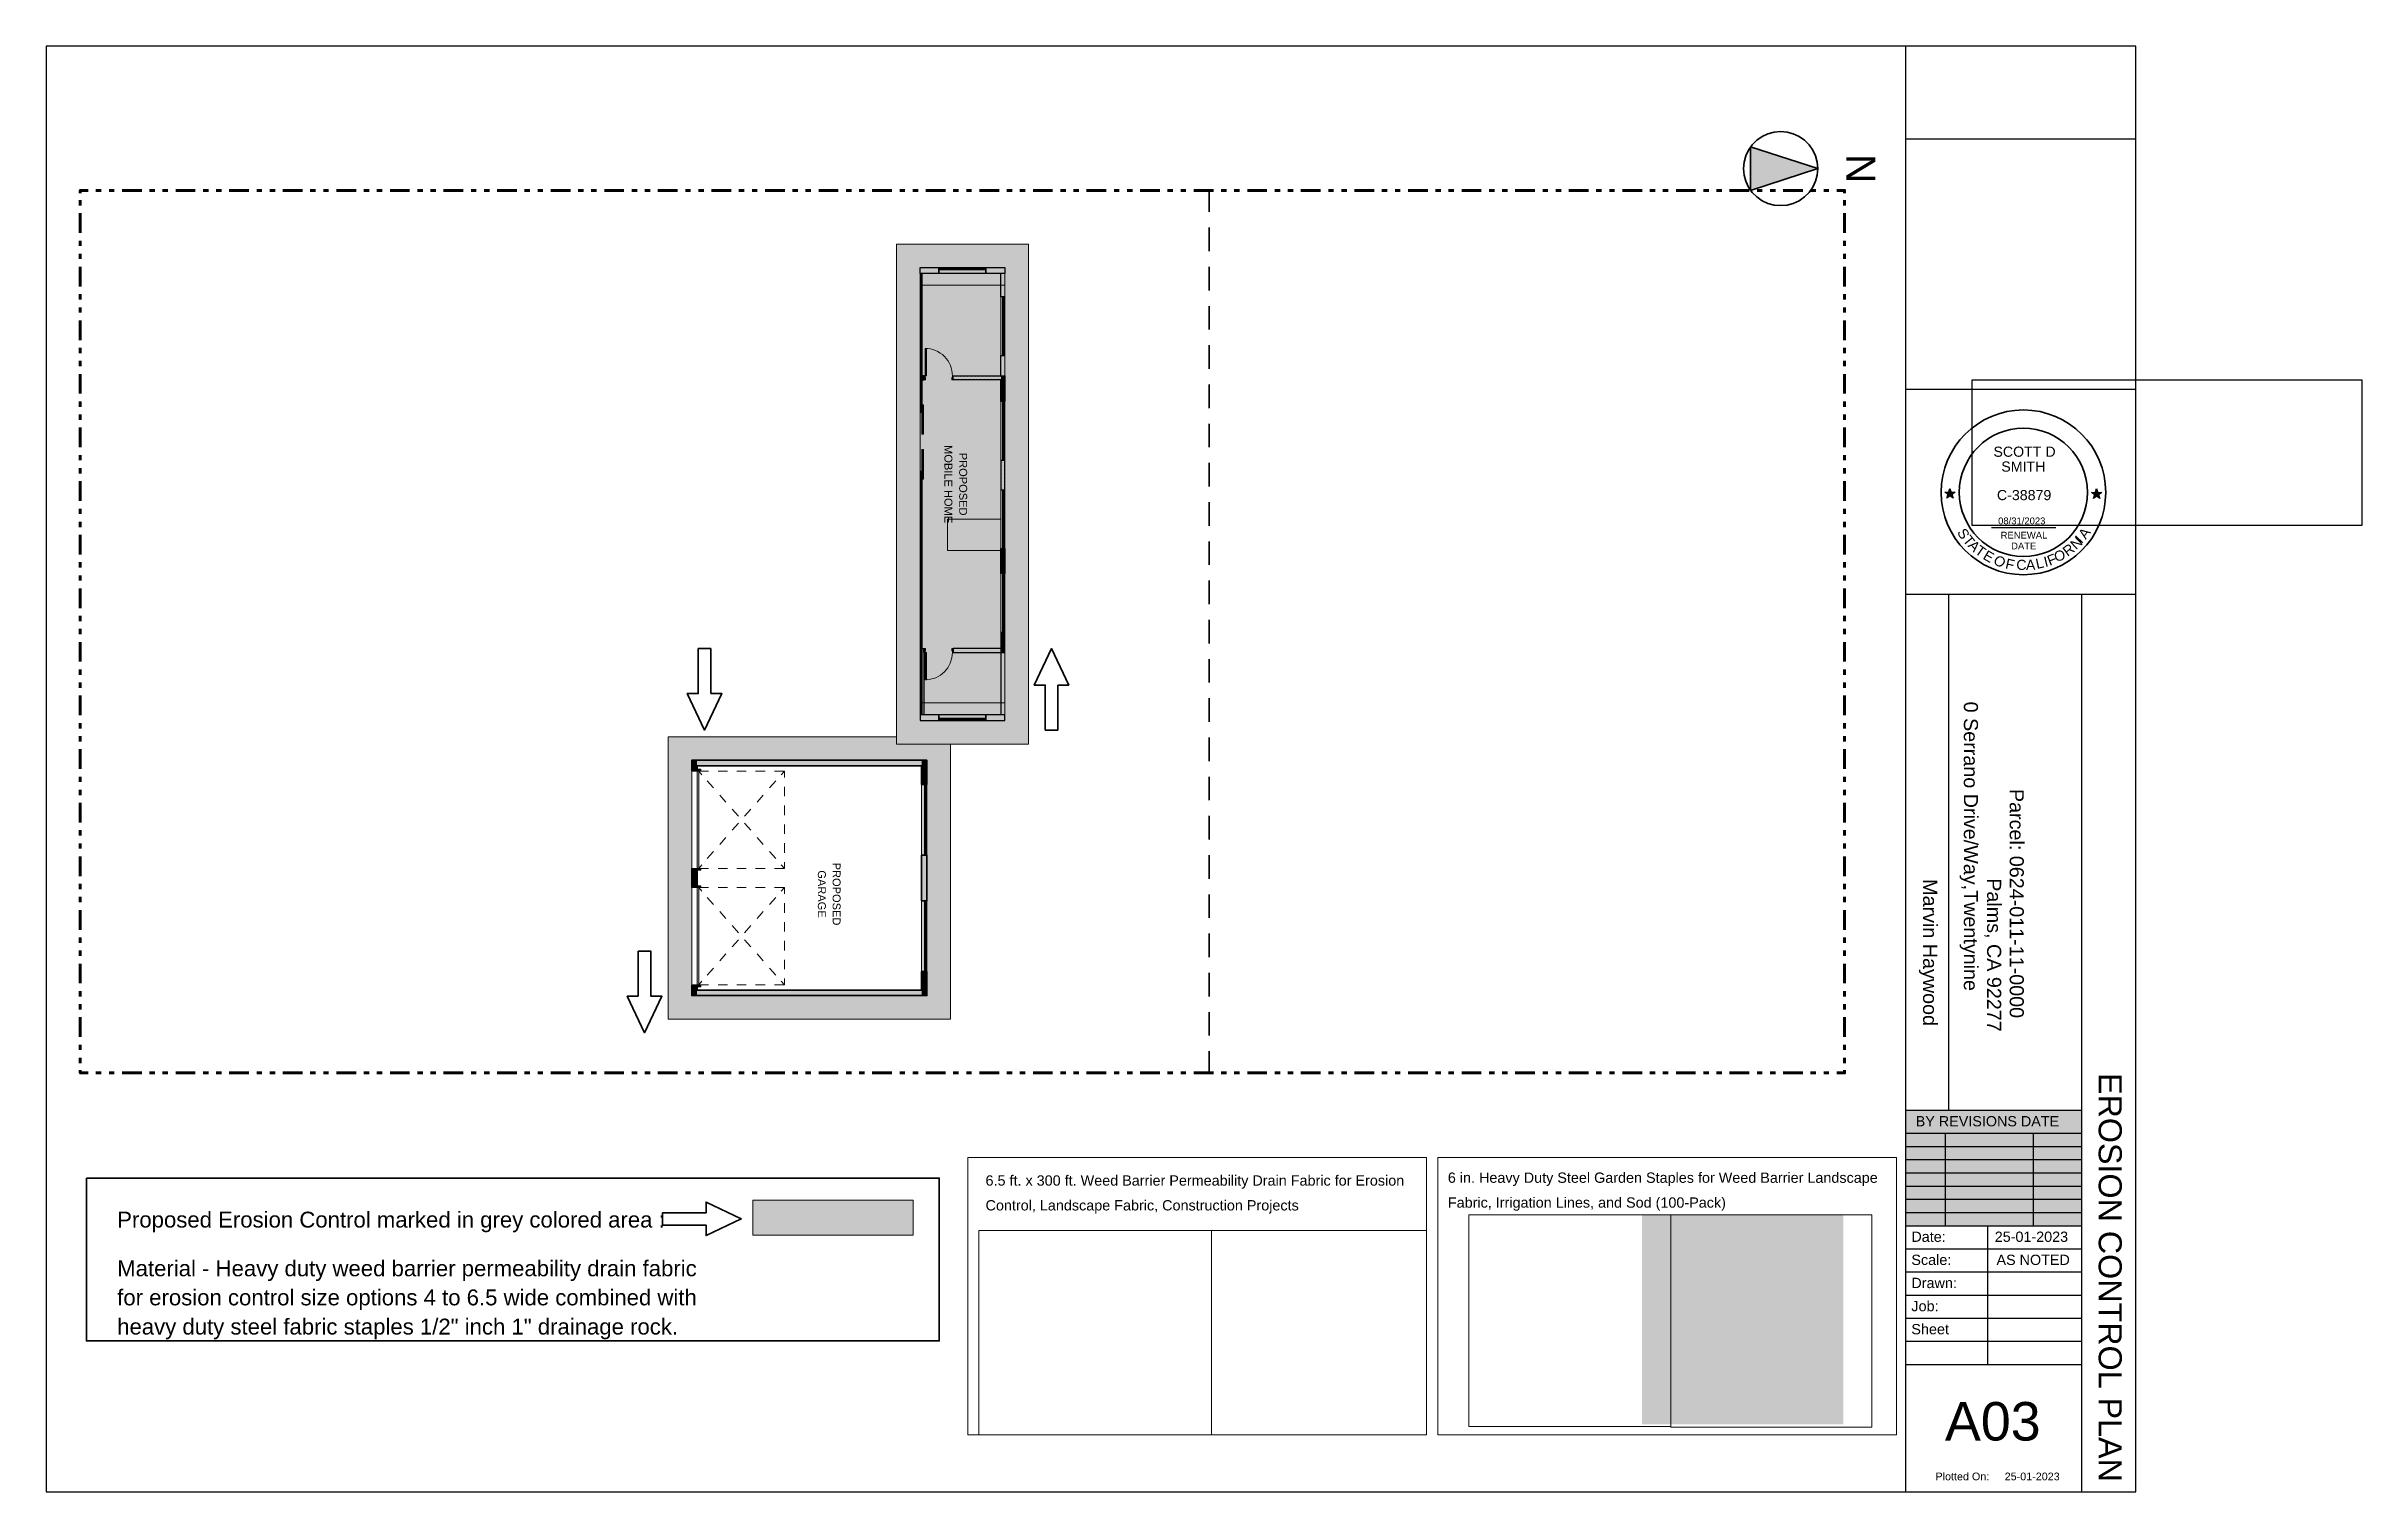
# Model space of a CAD drawing. Header units: millimetres. Extents: x -419 to 20046, y -14642 to 2638.
# Drawn here: x 3690 to 5264, y -768 to 214 of the extents above; entities that cross this region are included whole.
import ezdxf

# ---------------------------------------------------------------- set-up
doc = ezdxf.new("R2010")
doc.units = ezdxf.units.MM
doc.header["$XCLIPFRAME"] = 2
for name, color, linetype, true_color in [('PDF3_A$$$SLAB$$$FLOOR$$$STRUCTURAL.3D', 7, 'Continuous', 0x757575), ('PDF3_A$$$WALL$$$EXTERIOR.3D', 7, 'Continuous', 0x757575), ('PDF3_A$$$WALL$$$INTERIOR.3D', 7, 'Continuous', 0x757575), ('PDF3_Solid Fills', 7, 'Continuous', 0xffffff)]:
    doc.layers.add(name, color=color, linetype=linetype, true_color=true_color)
for name, color, linetype in [('PDF3_Erosion Control', 7, 'Continuous'), ('PDF3_Geometry', 7, 'Continuous'), ('PDF3_S$$$GRID.3D', 7, 'Continuous'), ('PDF3_Text', 7, 'Continuous')]:
    doc.layers.add(name, color=color, linetype=linetype)
doc.styles.add('PDF Arial', font='arial.ttf')
doc.styles.get("Standard").update_dxf_attribs({"font": 'arial.ttf'})
picture_1 = doc.add_image_def('image16.png', size_in_pixel=(842, 763))
picture_2 = doc.add_image_def('image17.png', size_in_pixel=(836, 850))
picture_3 = doc.add_image_def('image18.png', size_in_pixel=(823, 755))
picture_4 = doc.add_image_def('image19.png', size_in_pixel=(843, 806))
picture_5 = doc.add_image_def('image15.png', size_in_pixel=(858, 321))

msp = doc.modelspace()

# ---------------------------------------------------------------- texts
at = {"layer": 'PDF3_Text', "attachment_point": 7, "rotation": 270, "style": 'PDF Arial'}
for s, insert, char_height in [('N', (4913.933, 141.115), 19.789), ('MOBILE HOME', (4300.431, -56.816), 5.38971), ('PROPOSED', (4310.471, -62.062), 5.3897), ('0 Serrano Drive/Way,Twentynine', (4990.953, -231.251), 9.59881), ('Parcel: 0624-011-11-0000', (5024.882, -290.618), 9.59881), ('GARAGE', (4214.344, -345.949), 5.3897), ('PROPOSED', (4224.383, -340.73), 5.3897), ('Marvin Haywood', (4963.223, -351.937), 9.59881), ('Palms, CA 92277', (5007.851, -351.336), 9.59881), ('EROSION CONTROL PLAN', (5085.334, -483.751), 15.70715)]:
    msp.add_mtext(s, dxfattribs=dict(at, insert=insert, char_height=char_height))
at = {"layer": 'PDF3_Text', "attachment_point": 7, "style": 'PDF Arial'}
for s, insert, char_height in [('BY REVISIONS DATE', (4961.124, -520.112), 6.98094), ('6 in. Heavy Duty Steel Garden Staples for Weed Barrier Landscape', (4642.897, -560.522), 7), ('6.5 ft. x 300 ft. Weed Barrier Permeability Drain Fabric for Erosion', (4328.459, -562.435), 7), ('Proposed Erosion Control marked in grey colored area :', (3737.857, -592.073), 10.77944), ('Control, Landscape Fabric, Construction Projects', (4328.459, -579.304), 7), ('Fabric, Irrigation Lines, and Sod (100-Pack)', (4642.897, -577.423), 7), ('Date:', (4958.138, -598.649), 7.0075), ('25-01-2023', (5014.866, -598.647), 6.9809), ('Material - Heavy duty weed barrier permeability drain fabric', (3737.857, -625.2), 10.77944), ('Scale:', (4958.138, -614.369), 7.0075), ('AS NOTED', (5016.075, -614.357), 6.9809), ('Drawn:', (4958.138, -630.078), 7.0075), ('for erosion control size options 4 to 6.5 wide combined with', (3737.857, -644.962), 10.77944), ('Job:', (4958.138, -645.801), 7.0075), ('heavy duty steel fabric staples 1/2" inch 1" drainage rock.', (3737.857, -664.806), 10.77944), ('Sheet', (4958.138, -661.507), 7.0075), ('A03', (4981.009, -733.995), 26.1786)]:
    msp.add_mtext(s, dxfattribs=dict(at, insert=insert, char_height=char_height))
at = {"layer": 'PDF3_Text', "color": 5, "attachment_point": 7, "style": 'PDF Arial'}
for s, insert, char_height in [('Plotted On:', (4974.546, -760.722), 5.23572), ('25-01-2023', (5021.622, -760.725), 5.2357)]:
    msp.add_mtext(s, dxfattribs=dict(at, insert=insert, char_height=char_height))

# ---------------------------------------------------------------- blocks, each defined once
blk = doc.blocks.new('star')
h = blk.add_hatch(color=256)
h.dxf.hatch_style = 1
h.paths.add_polyline_path([(116.5, 62.57), (116.86, 62.57), (116.68, 63.12)])
h.paths.add_polyline_path([(116.68, 62.02), (116.97, 62.23), (116.86, 62.57), (116.5, 62.57), (116.39, 62.23)])
h.paths.add_polyline_path([(116.5, 62.57), (115.92, 62.57), (116.39, 62.23)])
h.paths.add_polyline_path([(116.39, 62.23), (116.21, 61.67), (116.68, 62.02)])
h.paths.add_polyline_path([(116.68, 62.02), (117.15, 61.67), (116.97, 62.23)])
h.paths.add_polyline_path([(116.97, 62.23), (117.44, 62.57), (116.86, 62.57)])
for p, q in [((115.92, 62.57), (117.44, 62.57)), ((117.15, 61.67), (115.92, 62.57)), ((116.21, 61.67), (116.68, 63.12)), ((117.44, 62.57), (116.21, 61.67)), ((116.68, 63.12), (117.15, 61.67))]:
    blk.add_line(p, q)
blk = doc.blocks.new('a')
at = {"color": 1, "char_height": 15, "attachment_point": 1}
for s, insert, rotation in [('{\\C256;S}', (169, 149), 301.8504), ('{\\C256;T}', (176.1, 138.5), 308.5602), ('{\\C256;A}', (335, 138.5), 54.6588), ('{\\C256;A}', (182.8, 131.2), 313.9392), ('{\\C256;T}', (190.6, 123.2), 324.7462), ('{\\C256;E}', (201.4, 115.5), 330.0103), ('{\\C256;O}', (218.6, 109.1), 319.6464), ('{\\C256;I}', (283.7, 104.3), 13.6115), ('{\\C256;F}', (288.3, 105.4), 21.5682), ('{\\C256;O}', (299, 112.2), 12.6875), ('{\\C256;R}', (311.3, 116.8), 36.4598), ('{\\C256;N}', (322.6, 125.5), 43.0781), ('{\\C256;I}', (344.8, 127.8), 227.4846), ('{\\C256;A}', (258.4, 100.3), 1.6689), ('{\\C256;L}', (271.7, 101.5), 12.6875)]:
    blk.add_mtext_dynamic_manual_height_columns(s, width=30.733, gutter_width=125, heights=[0], dxfattribs=dict(at, insert=insert, rotation=rotation))
at = {"color": 1, "insert": (244.5, 100.5), "char_height": 15, "attachment_point": 1}
blk.add_mtext_dynamic_manual_height_columns('{\\C256;C}', width=30.733, gutter_width=125, heights=[0], dxfattribs=at)
blk = doc.blocks.new('1')
at = {"color": 1, "xscale": 0.1018808021228187, "yscale": 0.1018808021228187, "zscale": 0.1018808021228187}
blk.add_blockref('a', (510.97, 81.39), dxfattribs=at)
at = {"color": 1, "insert": (534.46, 91.84), "char_height": 1.528, "attachment_point": 1, "rotation": 347.3366}
blk.add_mtext_dynamic_manual_height_columns('{\\C256;F}', width=1.5282, gutter_width=12.74, heights=[0], dxfattribs=at)
blk = doc.blocks.new('1111')
at = {"lineweight": 30}
blk.add_line((1001.3, -134.7), (1045, -134.7), dxfattribs=at)
at = {"lineweight": 35}
for radius in [56, 43.6]:
    blk.add_circle((1022.9, -110.9), radius, dxfattribs=at)
at = {"xscale": 4.597039828451667, "yscale": 4.597039828451667, "zscale": 4.597039828451667, "rotation": 287.9700872862333}
for p in [(534.9, 309.9), (634.7, 309.8)]:
    blk.add_blockref('star', p, dxfattribs=at)
at = {"color": 1, "xscale": 4.51217474996896, "yscale": 4.51217474996896, "zscale": 4.51217474996896}
blk.add_blockref('1', (-1399.9, -570.2), dxfattribs=at)
at = {"attachment_point": 1}
for s, width, heights, insert, char_height, line_spacing_factor in [('SCOTT D\\P  SMITH', 46.347, [0], (1002.5, -79.8), 6.9, 0.88), ('RENEWAL\\P    DATE', 31.395, [17], (1007.4, -137.7), 4.6, 0.96)]:
    blk.add_mtext_dynamic_manual_height_columns(s, width=width, gutter_width=4.6, heights=heights, dxfattribs=dict(at, insert=insert, char_height=char_height, line_spacing_factor=line_spacing_factor))
for s, width, insert, char_height in [('C-38879', 41.59, (1004.9, -109.3), 6.9), ('08/31/2023', 38.133, (1005.7, -128), 4.6)]:
    blk.add_mtext_dynamic_manual_height_columns(s, width=width, gutter_width=4.6, heights=[0], dxfattribs=dict(at, insert=insert, char_height=char_height))
at = {"color": 7, "true_color": 0xffffff}
image = blk.add_image(picture_5, insert=(988, -133.5), size_in_units=(265, 99.1), dxfattribs=dict(at, brightness=7, contrast=73))
image.dxf.flags = 15

# ---------------------------------------------------------------- hatches: boundary and pattern name
at = {"layer": 'PDF3_A$$$WALL$$$EXTERIOR.3D', "true_color": 0xffffff, "transparency": 33554559}
for points in [[(4296.764, 63.882), (4296.764, 62.215), (4297.422, 62.215), (4297.422, 63.549), (4298.077, 63.549), (4298.077, 63.882)], [(4298.735, 62.236), (4326.797, 62.236), (4326.797, 63.549), (4327.454, 63.549), (4327.454, 63.882), (4298.077, 63.882), (4298.077, 63.549), (4298.735, 63.549)], [(4328.764, 62.215), (4328.764, 63.882), (4327.454, 63.882), (4327.454, 63.549), (4328.109, 63.549), (4328.109, 62.215)], [(4339.939, 44.049), (4339.939, 43.392), (4341.272, 43.392), (4341.272, 42.736), (4341.605, 42.736), (4341.605, 44.049)], [(4339.959, 6.017), (4341.272, 6.017), (4341.272, 5.361), (4341.605, 5.361), (4341.605, 42.736), (4341.272, 42.736), (4341.272, 42.08), (4339.959, 42.08)], [(4341.605, 4.049), (4341.605, 5.361), (4341.272, 5.361), (4341.272, 4.705), (4339.939, 4.705), (4339.939, 4.049)], [(4339.939, -27.304), (4339.939, -27.959), (4341.272, -27.959), (4341.272, -28.617), (4341.605, -28.617), (4341.605, -27.304)], [(4339.959, -65.333), (4341.272, -65.333), (4341.272, -65.991), (4341.605, -65.991), (4341.605, -28.617), (4341.272, -28.617), (4341.272, -29.272), (4339.959, -29.272)], [(4341.605, -67.304), (4341.605, -65.991), (4341.272, -65.991), (4341.272, -66.646), (4339.939, -66.646), (4339.939, -67.304)], [(4339.939, -87.224), (4339.939, -87.882), (4341.272, -87.882), (4341.272, -88.537), (4341.605, -88.537), (4341.605, -87.224)], [(4339.959, -125.257), (4341.272, -125.257), (4341.272, -125.914), (4341.605, -125.914), (4341.605, -88.537), (4341.272, -88.537), (4341.272, -89.195), (4339.959, -89.195)], [(4341.605, -127.224), (4341.605, -125.914), (4341.272, -125.914), (4341.272, -126.569), (4339.939, -126.569), (4339.939, -127.224)], [(4339.939, -144.172), (4339.939, -144.83), (4341.272, -144.83), (4341.272, -145.485), (4341.605, -145.485), (4341.605, -144.172)], [(4339.959, -182.204), (4341.272, -182.204), (4341.272, -182.859), (4341.605, -182.859), (4341.605, -145.485), (4341.272, -145.485), (4341.272, -146.14), (4339.959, -146.14)], [(4341.605, -184.172), (4341.605, -182.859), (4341.272, -182.859), (4341.272, -183.517), (4339.939, -183.517), (4339.939, -184.172)], [(4296.764, -242.452), (4296.764, -244.118), (4297.422, -244.118), (4297.422, -242.785), (4298.077, -242.785), (4298.077, -242.452)], [(4298.735, -244.098), (4326.797, -244.098), (4326.797, -242.785), (4327.454, -242.785), (4327.454, -242.452), (4298.077, -242.452), (4298.077, -242.785), (4298.735, -242.785)], [(4328.764, -244.118), (4328.764, -242.452), (4327.454, -242.452), (4327.454, -242.785), (4328.109, -242.785), (4328.109, -244.118)], [(4286.968, -287.542), (4286.968, -288.197), (4288.301, -288.197), (4288.301, -288.855), (4288.633, -288.855), (4288.633, -287.542)], [(4286.988, -333.572), (4288.301, -333.572), (4288.301, -334.229), (4288.633, -334.229), (4288.633, -288.855), (4288.301, -288.855), (4288.301, -289.51), (4286.988, -289.51)], [(4288.633, -335.542), (4288.633, -334.229), (4288.301, -334.229), (4288.301, -334.884), (4286.968, -334.884), (4286.968, -335.542)], [(4286.968, -366.776), (4286.968, -367.431), (4288.301, -367.431), (4288.301, -368.086), (4288.633, -368.086), (4288.633, -366.776)], [(4286.988, -412.806), (4288.301, -412.806), (4288.301, -413.463), (4288.633, -413.463), (4288.633, -368.086), (4288.301, -368.086), (4288.301, -368.744), (4286.988, -368.744)], [(4288.633, -414.776), (4288.633, -413.463), (4288.301, -413.463), (4288.301, -414.118), (4286.968, -414.118), (4286.968, -414.776)]]:
    msp.add_hatch(color=7, dxfattribs=at).paths.add_polyline_path(points)
at = {"layer": 'PDF3_A$$$WALL$$$INTERIOR.3D', "true_color": 0xffffff, "transparency": 33554559}
for points in [[(4286.766, -12.45), (4287.598, -12.45), (4287.598, -10.835), (4287.283, -10.835), (4287.283, -9.784), (4286.766, -9.784)], [(4305.636, -12.45), (4306.47, -12.45), (4306.47, -9.784), (4305.951, -9.784), (4305.951, -10.835), (4305.636, -10.835)], [(4286.766, -195.125), (4286.766, -197.791), (4287.283, -197.791), (4287.283, -196.74), (4287.598, -196.74), (4287.598, -195.125)], [(4305.636, -195.125), (4305.636, -196.74), (4305.951, -196.74), (4305.951, -197.791), (4306.47, -197.791), (4306.47, -195.125)]]:
    msp.add_hatch(color=7, dxfattribs=at).paths.add_polyline_path(points)
at = {"layer": 'PDF3_Erosion Control', "true_color": 0xc8c8c8, "transparency": 33554636}
h = msp.add_hatch(color=9, dxfattribs=at)
h.paths.add_polyline_path([(4304.565, -260.118), (4304.565, -447.159), (4112.638, -447.159), (4112.638, -255.159), (4163.702, -255.159), (4267.906, -255.159), (4267.906, -260.118)], flags=0)
h.paths.add_polyline_path([(4288.56, -271.159), (4128.633, -271.159), (4128.633, -431.159), (4288.56, -431.159)], flags=0)

# ---------------------------------------------------------------- linework, layer by layer
at = {"layer": 'PDF3_A$$$SLAB$$$FLOOR$$$STRUCTURAL.3D', "color": 253, "lineweight": 9, "true_color": 0xa5a5a5}
msp.add_lwpolyline([(4338.959, -128.452), (4338.959, -107.117), (4302.663, -107.117), (4302.663, -128.452)], close=True, dxfattribs=at)
at = {"layer": 'PDF3_A$$$SLAB$$$FLOOR$$$STRUCTURAL.3D', "lineweight": 9}
for points in [[(4288.633, -271.159), (4128.633, -271.159), (4128.633, -431.159), (4288.633, -431.159)], [(4128.633, -271.159), (4128.633, -431.159), (4288.633, -431.159), (4288.633, -271.159)]]:
    msp.add_lwpolyline(points, close=True, dxfattribs=at)
at = {"layer": 'PDF3_A$$$WALL$$$EXTERIOR.3D', "color": 7, "lineweight": 25}
for points in [[(4341.605, 59.882), (4283.886, 59.882), (4283.886, 63.882), (4341.605, 63.882)], [(4284.405, -34.644), (4284.405, 59.882), (4285.073, 59.882), (4285.073, -28.45), (4285.073, -34.644)], [(4285.073, 59.882), (4285.073, -28.45)], [(4339.939, -87.224), (4341.605, -87.224), (4341.605, -67.304), (4339.939, -67.304), (4338.939, -67.304), (4338.939, -87.224)], [(4339.939, -127.224), (4341.605, -127.224), (4341.605, -144.172), (4339.939, -144.172), (4338.939, -144.172), (4338.939, -127.224)], [(4284.405, -240.119), (4284.405, -195.117)], [(4285.073, -195.117), (4285.073, -240.119)], [(4341.605, -244.118), (4341.605, -240.119), (4283.886, -240.119), (4283.886, -244.118)]]:
    msp.add_lwpolyline(points, close=True, dxfattribs=at)
at = {"layer": 'PDF3_A$$$WALL$$$EXTERIOR.3D', "color": 7, "lineweight": 35}
for points in [[(4296.764, 63.882), (4296.764, 62.215), (4296.764, 59.882)], [(4328.764, 63.882), (4328.764, 62.215), (4328.764, 59.882)], [(4296.764, -244.118), (4296.764, -242.452), (4296.764, -240.119)], [(4328.764, -244.118), (4328.764, -242.452), (4328.764, -240.119)]]:
    msp.add_lwpolyline(points, dxfattribs=at)
at = {"layer": 'PDF3_A$$$WALL$$$EXTERIOR.3D', "lineweight": 9}
for points in [[(4327.454, 63.549), (4327.454, 63.882), (4328.764, 63.882), (4296.764, 63.882), (4298.077, 63.882), (4298.077, 63.549), (4297.422, 63.549), (4297.422, 62.215), (4296.764, 62.215), (4296.764, 63.882), (4296.764, 62.215), (4296.764, 59.882), (4328.764, 59.882), (4328.764, 62.215), (4328.109, 62.215), (4328.109, 63.549)], [(4298.735, 62.236), (4297.422, 62.236), (4297.422, 63.549), (4298.735, 63.549), (4298.735, 62.236), (4326.797, 62.236), (4328.109, 62.236), (4328.109, 63.549), (4326.797, 63.549), (4326.797, 62.236)], [(4328.764, 62.215), (4328.764, 63.882)], [(4341.272, 42.736), (4341.605, 42.736), (4341.605, 44.049), (4341.605, 4.049), (4341.605, 5.361), (4341.272, 5.361), (4341.272, 4.705), (4339.939, 4.705), (4339.939, 4.049), (4341.605, 4.049), (4339.939, 4.049), (4338.939, 4.049), (4338.939, 44.049), (4339.939, 44.049), (4339.939, 43.392), (4341.272, 43.392)], [(4339.939, 44.049), (4341.605, 44.049)], [(4339.959, 6.017), (4339.959, 4.705), (4341.272, 4.705), (4341.272, 6.017), (4339.959, 6.017), (4339.959, 42.08), (4339.959, 43.392), (4341.272, 43.392), (4341.272, 42.08), (4339.959, 42.08)], [(4285.204, -29.395), (4285.204, -32.018), (4286.255, -32.018), (4286.255, -29.395)], [(4341.272, -28.617), (4341.605, -28.617), (4341.605, -27.304), (4341.605, -67.304), (4341.605, -65.991), (4341.272, -65.991), (4341.272, -66.646), (4339.939, -66.646), (4339.939, -67.304), (4341.605, -67.304), (4339.939, -67.304), (4338.939, -67.304), (4338.939, -27.304), (4339.939, -27.304), (4339.939, -27.959), (4341.272, -27.959)], [(4339.939, -27.304), (4341.605, -27.304)], [(4339.959, -65.333), (4339.959, -66.646), (4341.272, -66.646), (4341.272, -65.333), (4339.959, -65.333), (4339.959, -29.272), (4339.959, -27.959), (4341.272, -27.959), (4341.272, -29.272), (4339.959, -29.272)], [(4285.728, -46.771), (4285.728, -32.018), (4285.204, -32.018), (4285.204, -46.771)], [(4286.255, -49.394), (4286.255, -46.771), (4285.204, -46.771), (4285.204, -49.394)], [(4286.255, -46.771), (4286.255, -32.018), (4285.728, -32.018), (4285.728, -46.771)], [(4286.255, -59.893), (4286.255, -62.519), (4285.204, -62.519), (4285.204, -59.893)], [(4285.728, -62.519), (4285.728, -77.269), (4285.204, -77.269), (4285.204, -62.519)], [(4286.255, -62.519), (4286.255, -77.269), (4285.728, -77.269), (4285.728, -62.519)], [(4285.204, -79.892), (4285.204, -77.269), (4286.255, -77.269), (4286.255, -79.892)], [(4341.272, -88.537), (4341.605, -88.537), (4341.605, -87.224), (4341.605, -127.224), (4341.605, -125.914), (4341.272, -125.914), (4341.272, -126.569), (4339.939, -126.569), (4339.939, -127.224), (4341.605, -127.224), (4339.939, -127.224), (4338.939, -127.224), (4338.939, -87.224), (4339.939, -87.224), (4339.939, -87.882), (4341.272, -87.882)], [(4339.939, -87.224), (4341.605, -87.224)], [(4339.959, -125.257), (4339.959, -126.569), (4341.272, -126.569), (4341.272, -125.257), (4339.959, -125.257), (4339.959, -89.195), (4339.959, -87.882), (4341.272, -87.882), (4341.272, -89.195), (4339.959, -89.195)], [(4341.272, -145.485), (4341.605, -145.485), (4341.605, -144.172), (4341.605, -184.172), (4341.605, -182.859), (4341.272, -182.859), (4341.272, -183.517), (4339.939, -183.517), (4339.939, -184.172), (4341.605, -184.172), (4339.939, -184.172), (4338.939, -184.172), (4338.939, -144.172), (4339.939, -144.172), (4339.939, -144.83), (4341.272, -144.83)], [(4339.939, -144.172), (4341.605, -144.172)], [(4339.959, -182.204), (4339.959, -183.517), (4341.272, -183.517), (4341.272, -182.204), (4339.959, -182.204), (4339.959, -146.14), (4339.959, -144.83), (4341.272, -144.83), (4341.272, -146.14), (4339.959, -146.14)], [(4328.764, -240.119), (4296.764, -240.119), (4296.764, -242.452), (4296.764, -244.118), (4296.764, -242.452), (4298.077, -242.452), (4298.077, -242.785), (4297.422, -242.785), (4297.422, -244.118), (4296.764, -244.118), (4328.764, -244.118), (4328.109, -244.118), (4328.109, -242.785), (4327.454, -242.785), (4327.454, -242.452), (4328.764, -242.452), (4328.764, -244.118), (4328.764, -242.452)], [(4298.735, -244.098), (4297.422, -244.098), (4297.422, -242.785), (4298.735, -242.785), (4298.735, -244.098), (4326.797, -244.098), (4328.109, -244.098), (4328.109, -242.785), (4326.797, -242.785), (4326.797, -244.098)], [(4288.301, -288.855), (4288.633, -288.855), (4288.633, -287.542), (4288.633, -335.542), (4288.633, -334.229), (4288.301, -334.229), (4288.301, -334.884), (4286.968, -334.884), (4286.968, -335.542), (4288.633, -335.542), (4286.968, -335.542), (4284.967, -335.542), (4284.967, -287.542), (4286.968, -287.542), (4286.968, -288.197), (4288.301, -288.197)], [(4286.968, -287.542), (4288.633, -287.542)], [(4286.988, -333.572), (4286.988, -334.884), (4288.301, -334.884), (4288.301, -333.572), (4286.988, -333.572), (4286.988, -289.51), (4286.988, -288.197), (4288.301, -288.197), (4288.301, -289.51), (4286.988, -289.51)], [(4288.301, -368.086), (4288.633, -368.086), (4288.633, -366.776), (4288.633, -414.776), (4288.633, -413.463), (4288.301, -413.463), (4288.301, -414.118), (4286.968, -414.118), (4286.968, -414.776), (4288.633, -414.776), (4286.968, -414.776), (4284.967, -414.776), (4284.967, -366.776), (4286.968, -366.776), (4286.968, -367.431), (4288.301, -367.431)], [(4286.968, -366.776), (4288.633, -366.776)], [(4286.988, -412.806), (4286.988, -414.118), (4288.301, -414.118), (4288.301, -412.806), (4286.988, -412.806), (4286.988, -368.744), (4286.988, -367.431), (4288.301, -367.431), (4288.301, -368.744), (4286.988, -368.744)]]:
    msp.add_lwpolyline(points, close=True, dxfattribs=at)
for points in [[(4298.077, 63.882), (4327.454, 63.882)], [(4298.735, 63.549), (4326.797, 63.549)], [(4328.109, 62.215), (4297.422, 62.215)], [(4326.797, 62.892), (4298.735, 62.892)], [(4338.939, 44.049), (4338.939, 44.049)], [(4339.939, 43.392), (4339.939, 4.705)], [(4340.615, 42.08), (4340.615, 6.017)], [(4341.272, 6.017), (4341.272, 42.08)], [(4341.605, 5.361), (4341.605, 42.736)], [(4338.939, 4.049), (4338.939, 4.049)], [(4340.01, -14.101), (4340.01, -14.101)], [(4341.257, -12.853), (4341.257, -12.853)], [(4341.257, -15.348), (4341.257, -15.348)], [(4339.939, -27.959), (4339.939, -66.646)], [(4340.01, -16.595), (4340.01, -16.595)], [(4340.01, -19.09), (4340.01, -19.09)], [(4340.01, -21.584), (4340.01, -21.584)], [(4340.01, -24.079), (4340.01, -24.079)], [(4340.01, -26.573), (4340.01, -26.573)], [(4340.615, -29.272), (4340.615, -65.333)], [(4341.257, -17.842), (4341.257, -17.842)], [(4341.257, -20.337), (4341.257, -20.337)], [(4341.257, -22.831), (4341.257, -22.831)], [(4341.257, -25.326), (4341.257, -25.326)], [(4341.272, -65.333), (4341.272, -29.272)], [(4341.605, -65.991), (4341.605, -28.617)], [(4284.405, -34.644), (4285.073, -34.644)], [(4285.728, -46.771), (4285.728, -32.018)], [(4285.728, -62.519), (4285.728, -77.269)], [(4284.405, -74.644), (4285.073, -74.644)], [(4340.01, -68.977), (4340.01, -68.977)], [(4340.01, -71.471), (4340.01, -71.471)], [(4340.01, -73.966), (4340.01, -73.966)], [(4340.01, -76.46), (4340.01, -76.46)], [(4341.257, -67.73), (4341.257, -67.73)], [(4341.257, -70.224), (4341.257, -70.224)], [(4341.257, -72.719), (4341.257, -72.719)], [(4341.257, -75.213), (4341.257, -75.213)], [(4341.257, -77.708), (4341.257, -77.708)], [(4339.939, -87.882), (4339.939, -126.569)], [(4340.01, -78.955), (4340.01, -78.955)], [(4340.01, -81.449), (4340.01, -81.449)], [(4340.01, -83.944), (4340.01, -83.944)], [(4340.01, -86.438), (4340.01, -86.438)], [(4340.615, -89.195), (4340.615, -125.257)], [(4341.257, -80.202), (4341.257, -80.202)], [(4341.257, -82.697), (4341.257, -82.697)], [(4341.257, -85.191), (4341.257, -85.191)], [(4341.272, -125.257), (4341.272, -89.195)], [(4341.605, -125.914), (4341.605, -88.537)], [(4340.01, -128.842), (4340.01, -128.842)], [(4340.01, -131.337), (4340.01, -131.337)], [(4340.01, -133.831), (4340.01, -133.831)], [(4340.01, -136.326), (4340.01, -136.326)], [(4340.01, -138.82), (4340.01, -138.82)], [(4340.01, -141.315), (4340.01, -141.315)], [(4341.257, -127.595), (4341.257, -127.595)], [(4341.257, -130.089), (4341.257, -130.089)], [(4341.257, -132.584), (4341.257, -132.584)], [(4341.257, -135.078), (4341.257, -135.078)], [(4341.257, -137.573), (4341.257, -137.573)], [(4341.257, -140.067), (4341.257, -140.067)], [(4339.939, -144.83), (4339.939, -183.517)], [(4340.01, -143.809), (4340.01, -143.809)], [(4340.615, -146.14), (4340.615, -182.204)], [(4341.257, -142.562), (4341.257, -142.562)], [(4341.272, -182.204), (4341.272, -146.14)], [(4341.605, -182.859), (4341.605, -145.485)], [(4340.01, -186.213), (4340.01, -186.213)], [(4340.01, -188.707), (4340.01, -188.707)], [(4341.257, -184.966), (4341.257, -184.966)], [(4341.257, -187.46), (4341.257, -187.46)], [(4284.405, -195.117), (4283.906, -195.117)], [(4286.572, -195.117), (4285.073, -195.117)], [(4340.01, -191.202), (4340.01, -191.202)], [(4340.01, -193.696), (4340.01, -193.696)], [(4341.257, -189.955), (4341.257, -189.955)], [(4341.257, -192.449), (4341.257, -192.449)], [(4341.257, -194.944), (4341.257, -194.944)], [(4283.906, -240.119), (4286.572, -240.119)], [(4284.405, -240.119), (4285.073, -240.119)], [(4328.109, -244.118), (4297.422, -244.118)], [(4298.077, -242.452), (4327.454, -242.452)], [(4298.735, -242.785), (4326.797, -242.785)], [(4326.797, -243.44), (4298.735, -243.44)], [(4286.968, -288.197), (4286.968, -334.884)], [(4287.646, -289.51), (4287.646, -333.572)], [(4288.301, -333.572), (4288.301, -289.51)], [(4288.633, -334.229), (4288.633, -288.855)], [(4286.968, -367.431), (4286.968, -414.118)], [(4287.646, -368.744), (4287.646, -412.806)], [(4288.301, -412.806), (4288.301, -368.744)], [(4288.633, -413.463), (4288.633, -368.086)]]:
    msp.add_lwpolyline(points, dxfattribs=at)
at = {"layer": 'PDF3_A$$$WALL$$$EXTERIOR.3D', "color": 251, "lineweight": 18, "true_color": 0x494949}
for points in [[(4341.605, 59.882), (4341.605, 51.882), (4283.886, 51.882), (4283.886, 59.882)], [(4341.605, 51.882), (4341.605, -232.119), (4283.886, -232.119), (4283.886, 51.882)], [(4283.886, -232.119), (4283.886, -240.119)], [(4341.605, -232.119), (4341.605, -240.119)]]:
    msp.add_lwpolyline(points, dxfattribs=at)
at = {"layer": 'PDF3_A$$$WALL$$$EXTERIOR.3D', "color": 7, "lineweight": 25}
for points in [[(4341.605, 44.049), (4339.939, 44.049), (4338.939, 44.049), (4338.939, 59.882)], [(4338.939, -9.784), (4338.939, 4.049), (4339.939, 4.049), (4341.605, 4.049)], [(4341.605, -9.784), (4341.605, -12.45), (4341.605, -27.304), (4339.939, -27.304), (4338.939, -27.304), (4338.939, -12.45)], [(4284.405, -195.117), (4284.405, -74.644), (4285.073, -74.644), (4285.073, -195.117)], [(4341.605, -197.791), (4341.605, -195.125), (4341.605, -184.172), (4339.939, -184.172), (4338.939, -184.172), (4338.939, -195.117), (4338.939, -240.119)], [(4283.906, -195.117), (4283.906, -240.119)], [(4286.572, -195.117), (4286.572, -240.119)]]:
    msp.add_lwpolyline(points, dxfattribs=at)
at = {"layer": 'PDF3_A$$$WALL$$$EXTERIOR.3D', "color": 251, "lineweight": 18, "true_color": 0x494949}
msp.add_lwpolyline([(4338.939, 44.049), (4338.939, 4.049)], close=True, dxfattribs=at)
at = {"layer": 'PDF3_A$$$WALL$$$EXTERIOR.3D', "color": 7, "lineweight": 35}
for points in [[(4128.633, -278.209), (4128.633, -271.159), (4132.299, -271.159), (4284.967, -271.159), (4288.633, -271.159), (4288.633, -287.542), (4286.968, -287.542), (4284.967, -287.542), (4284.967, -274.825), (4132.299, -274.825), (4132.299, -278.209)], [(4132.299, -344.875), (4132.299, -357.441), (4128.633, -357.441), (4128.633, -344.875)], [(4286.968, -335.542), (4288.633, -335.542), (4288.633, -366.776), (4286.968, -366.776), (4284.967, -366.776), (4284.967, -335.542)], [(4132.299, -424.109), (4128.633, -424.109), (4128.633, -431.159), (4132.299, -431.159), (4288.633, -431.159), (4288.633, -427.49), (4288.633, -414.776), (4286.968, -414.776), (4284.967, -414.776), (4284.967, -427.49), (4132.299, -427.49)]]:
    msp.add_lwpolyline(points, close=True, dxfattribs=at)
at = {"layer": 'PDF3_A$$$WALL$$$EXTERIOR.3D', "color": 253, "lineweight": 9, "true_color": 0xa5a5a5}
for points in [[(4128.633, -278.209), (4132.299, -278.209)], [(4135.535, -280.951), (4133.35, -278.471), (4140.093, -278.471)], [(4146.493, -278.471), (4152.893, -278.471)], [(4159.293, -278.471), (4165.693, -278.471)], [(4172.093, -278.471), (4178.493, -278.471)], [(4184.893, -278.471), (4191.633, -278.471), (4191.633, -282.742)], [(4189.448, -280.951), (4191.633, -278.471)], [(4139.221, -285.131), (4143.452, -289.933)], [(4147.682, -294.736), (4151.915, -299.538)], [(4173.071, -299.538), (4177.301, -294.736)], [(4181.532, -289.933), (4185.765, -285.131)], [(4191.633, -289.142), (4191.633, -295.542)], [(4156.146, -304.338), (4160.376, -309.141)], [(4156.146, -318.743), (4160.376, -313.943)], [(4164.607, -309.141), (4168.84, -304.338)], [(4164.607, -313.943), (4168.84, -318.743)], [(4191.633, -301.942), (4191.633, -308.342)], [(4191.633, -314.742), (4191.633, -321.142)], [(4147.682, -328.348), (4151.915, -323.546)], [(4173.071, -323.546), (4177.301, -328.348)], [(4191.633, -327.542), (4191.633, -333.942)], [(4128.633, -344.875), (4132.299, -344.875)], [(4140.093, -344.613), (4133.35, -344.613), (4135.535, -342.131)], [(4139.221, -337.951), (4143.452, -333.148)], [(4152.893, -344.613), (4146.493, -344.613)], [(4165.693, -344.613), (4159.293, -344.613)], [(4178.493, -344.613), (4172.093, -344.613)], [(4181.532, -333.148), (4185.765, -337.951)], [(4191.633, -340.342), (4191.633, -344.613), (4184.893, -344.613)], [(4189.448, -342.131), (4191.633, -344.613)], [(4128.633, -357.441), (4132.299, -357.441)], [(4140.093, -357.705), (4133.35, -357.705), (4135.535, -360.185)], [(4152.893, -357.705), (4146.493, -357.705)], [(4165.693, -357.705), (4159.293, -357.705)], [(4178.493, -357.705), (4172.093, -357.705)], [(4191.633, -361.976), (4191.633, -357.705), (4184.893, -357.705)], [(4189.448, -360.185), (4191.633, -357.705)], [(4139.221, -364.365), (4143.452, -369.167)], [(4147.682, -373.97), (4151.915, -378.77)], [(4173.071, -378.77), (4177.301, -373.97)], [(4181.532, -369.167), (4185.765, -364.365)], [(4191.633, -374.776), (4191.633, -368.376)], [(4156.146, -383.572), (4160.376, -388.375)], [(4156.146, -397.977), (4160.376, -393.175)], [(4164.607, -388.375), (4168.84, -383.572)], [(4164.607, -393.175), (4168.84, -397.977)], [(4191.633, -387.576), (4191.633, -381.176)], [(4147.682, -407.58), (4151.915, -402.78)], [(4173.071, -402.78), (4177.301, -407.58)], [(4191.633, -400.376), (4191.633, -393.976)], [(4191.633, -413.176), (4191.633, -406.776)], [(4128.633, -424.109), (4132.299, -424.109)], [(4135.535, -421.365), (4133.35, -423.847), (4140.093, -423.847)], [(4139.221, -417.185), (4143.452, -412.382)], [(4146.493, -423.847), (4152.893, -423.847)], [(4159.293, -423.847), (4165.693, -423.847)], [(4172.093, -423.847), (4178.493, -423.847)], [(4181.532, -412.382), (4185.765, -417.185)], [(4184.893, -423.847), (4191.633, -423.847), (4191.633, -419.576)], [(4189.448, -421.365), (4191.633, -423.847)]]:
    msp.add_lwpolyline(points, dxfattribs=at)
for points in [[(4134.925, -278.471), (4134.925, -277.158), (4132.299, -277.158), (4132.299, -278.471)], [(4132.299, -344.613), (4133.35, -344.613), (4133.35, -278.471), (4132.299, -278.471)], [(4132.299, -344.613), (4132.299, -345.926), (4134.925, -345.926), (4134.925, -344.613)], [(4132.299, -357.705), (4132.299, -356.392), (4134.925, -356.392), (4134.925, -357.705)], [(4132.299, -357.705), (4133.35, -357.705), (4133.35, -423.847), (4132.299, -423.847)], [(4134.925, -423.847), (4134.925, -425.157), (4132.299, -425.157), (4132.299, -423.847)]]:
    msp.add_lwpolyline(points, close=True, dxfattribs=at)
at = {"layer": 'PDF3_A$$$WALL$$$EXTERIOR.3D', "color": 7, "lineweight": 0, "true_color": 0xffffff, "transparency": 33554559}
for points in [[(4341.605, 63.882), (4341.605, 59.882), (4283.886, 63.882), (4283.886, 59.882)], [(4296.764, 63.882), (4328.764, 63.882), (4296.764, 59.882), (4328.764, 59.882)], [(4297.422, 63.549), (4297.422, 62.236), (4298.735, 63.549), (4298.735, 62.236)], [(4298.735, 63.549), (4298.735, 62.236), (4326.797, 63.549), (4326.797, 62.236)], [(4328.109, 62.236), (4328.109, 63.549), (4326.797, 62.236), (4326.797, 63.549)], [(4341.605, 59.882), (4341.605, 51.882), (4283.886, 59.882), (4283.886, 51.882)], [(4341.605, 51.882), (4341.605, -232.119), (4283.886, 51.882), (4283.886, -232.119)], [(4285.073, -28.45), (4284.405, 59.882), (4285.073, 59.882)], [(4285.073, -28.45), (4285.073, -34.644), (4284.405, 59.882), (4284.405, -34.644)], [(4328.109, 62.215), (4328.109, 62.236), (4297.422, 62.215), (4297.422, 62.236)], [(4341.605, 4.049), (4338.939, 4.049), (4341.605, 44.049), (4338.939, 44.049)], [(4339.939, 43.392), (4339.939, 4.705), (4339.959, 43.392), (4339.959, 4.705)], [(4339.959, 43.392), (4339.959, 42.08), (4341.272, 43.392), (4341.272, 42.08)], [(4341.272, 6.017), (4341.272, 42.08), (4339.959, 6.017), (4339.959, 42.08)], [(4341.272, 4.705), (4341.272, 6.017), (4339.959, 4.705), (4339.959, 6.017)], [(4338.939, -12.45), (4341.605, -12.45), (4338.939, -27.304), (4341.605, -27.304)], [(4285.204, -29.395), (4285.204, -32.018), (4286.255, -29.395), (4286.255, -32.018)], [(4341.605, -67.304), (4338.939, -67.304), (4341.605, -27.304), (4338.939, -27.304)], [(4339.939, -27.959), (4339.939, -66.646), (4339.959, -27.959), (4339.959, -66.646)], [(4339.959, -27.959), (4339.959, -29.272), (4341.272, -27.959), (4341.272, -29.272)], [(4341.272, -65.333), (4341.272, -29.272), (4339.959, -65.333), (4339.959, -29.272)], [(4285.728, -46.771), (4285.728, -32.018), (4285.204, -46.771), (4285.204, -32.018)], [(4286.255, -49.394), (4286.255, -46.771), (4285.204, -49.394), (4285.204, -46.771)], [(4286.255, -46.771), (4286.255, -32.018), (4285.728, -46.771), (4285.728, -32.018)], [(4286.255, -59.893), (4285.204, -59.893), (4286.255, -62.519), (4285.204, -62.519)], [(4285.728, -62.519), (4285.204, -62.519), (4285.728, -77.269), (4285.204, -77.269)], [(4286.255, -62.519), (4285.728, -62.519), (4286.255, -77.269), (4285.728, -77.269)], [(4284.405, -74.644), (4285.073, -74.644), (4284.405, -195.117), (4285.073, -195.117)], [(4285.204, -79.892), (4286.255, -79.892), (4285.204, -77.269), (4286.255, -77.269)], [(4341.605, -67.304), (4341.605, -87.224), (4338.939, -67.304), (4338.939, -87.224)], [(4341.272, -66.646), (4341.272, -65.333), (4339.959, -66.646), (4339.959, -65.333)], [(4341.605, -127.224), (4338.939, -127.224), (4341.605, -87.224), (4338.939, -87.224)], [(4339.939, -87.882), (4339.939, -126.569), (4339.959, -87.882), (4339.959, -126.569)], [(4339.959, -87.882), (4339.959, -89.195), (4341.272, -87.882), (4341.272, -89.195)], [(4341.272, -125.257), (4341.272, -89.195), (4339.959, -125.257), (4339.959, -89.195)], [(4341.272, -126.569), (4341.272, -125.257), (4339.959, -126.569), (4339.959, -125.257)], [(4341.605, -127.224), (4341.605, -144.172), (4338.939, -127.224), (4338.939, -144.172)], [(4341.605, -184.172), (4338.939, -184.172), (4341.605, -144.172), (4338.939, -144.172)], [(4339.939, -144.83), (4339.939, -183.517), (4339.959, -144.83), (4339.959, -183.517)], [(4339.959, -144.83), (4339.959, -146.14), (4341.272, -144.83), (4341.272, -146.14)], [(4341.272, -182.204), (4341.272, -146.14), (4339.959, -182.204), (4339.959, -146.14)], [(4341.605, -184.172), (4341.605, -195.125), (4338.939, -184.172), (4338.939, -195.125)], [(4341.272, -183.517), (4341.272, -182.204), (4339.959, -183.517), (4339.959, -182.204)], [(4284.405, -240.119), (4284.405, -195.117), (4285.073, -240.119), (4285.073, -195.117)], [(4341.605, -232.119), (4341.605, -240.119), (4283.886, -232.119), (4283.886, -240.119)], [(4341.605, -240.119), (4341.605, -244.118), (4283.886, -240.119), (4283.886, -244.118)], [(4296.764, -244.118), (4296.764, -240.119), (4328.764, -244.118), (4328.764, -240.119)], [(4297.422, -242.785), (4297.422, -244.098), (4298.735, -242.785), (4298.735, -244.098)], [(4328.109, -244.118), (4328.109, -244.098), (4297.422, -244.118), (4297.422, -244.098)], [(4298.735, -242.785), (4298.735, -244.098), (4326.797, -242.785), (4326.797, -244.098)], [(4328.109, -244.098), (4328.109, -242.785), (4326.797, -244.098), (4326.797, -242.785)], [(4132.299, -271.159), (4132.299, -274.825), (4128.633, -271.159)], [(4132.299, -274.825), (4128.633, -274.825), (4128.633, -271.159)], [(4132.299, -274.825), (4132.299, -278.209), (4128.633, -274.825), (4128.633, -278.209)], [(4132.299, -274.825), (4132.299, -271.159), (4284.967, -274.825), (4284.967, -271.159)], [(4134.925, -278.471), (4134.925, -277.158), (4132.299, -278.471), (4132.299, -277.158)], [(4132.299, -344.613), (4133.35, -344.613), (4132.299, -278.471), (4133.35, -278.471)], [(4284.967, -274.825), (4284.967, -271.159), (4288.633, -271.159)], [(4288.633, -274.825), (4284.967, -274.825), (4288.633, -271.159)], [(4284.967, -274.825), (4288.633, -274.825), (4284.967, -287.542), (4288.633, -287.542)], [(4288.633, -335.542), (4284.967, -335.542), (4288.633, -287.542), (4284.967, -287.542)], [(4286.968, -288.197), (4286.968, -334.884), (4286.988, -288.197), (4286.988, -334.884)], [(4286.988, -288.197), (4286.988, -289.51), (4288.301, -288.197), (4288.301, -289.51)], [(4288.301, -333.572), (4288.301, -289.51), (4286.988, -333.572), (4286.988, -289.51)], [(4132.299, -344.875), (4132.299, -357.441), (4128.633, -344.875), (4128.633, -357.441)], [(4132.299, -344.613), (4132.299, -345.926), (4134.925, -344.613), (4134.925, -345.926)], [(4288.633, -335.542), (4288.633, -366.776), (4284.967, -335.542), (4284.967, -366.776)], [(4288.301, -334.884), (4288.301, -333.572), (4286.988, -334.884), (4286.988, -333.572)], [(4132.299, -357.705), (4134.925, -357.705), (4132.299, -356.392), (4134.925, -356.392)], [(4132.299, -357.705), (4132.299, -423.847), (4133.35, -357.705), (4133.35, -423.847)], [(4288.633, -414.776), (4284.967, -414.776), (4288.633, -366.776), (4284.967, -366.776)], [(4286.968, -367.431), (4286.968, -414.118), (4286.988, -367.431), (4286.988, -414.118)], [(4286.988, -367.431), (4286.988, -368.744), (4288.301, -367.431), (4288.301, -368.744)], [(4288.301, -412.806), (4288.301, -368.744), (4286.988, -412.806), (4286.988, -368.744)], [(4128.633, -424.109), (4132.299, -424.109), (4128.633, -427.49), (4132.299, -427.49)], [(4134.925, -423.847), (4132.299, -423.847), (4134.925, -425.157), (4132.299, -425.157)], [(4288.633, -414.776), (4288.633, -427.49), (4284.967, -414.776), (4284.967, -427.49)], [(4288.301, -414.118), (4288.301, -412.806), (4286.988, -414.118), (4286.988, -412.806)], [(4132.299, -427.49), (4132.299, -431.159), (4128.633, -431.159)], [(4128.633, -427.49), (4132.299, -427.49), (4128.633, -431.159)], [(4284.967, -427.49), (4284.967, -431.159), (4132.299, -427.49), (4132.299, -431.159)], [(4284.967, -427.49), (4288.633, -427.49), (4288.633, -431.159)], [(4284.967, -427.49), (4288.633, -431.159), (4284.967, -431.159)]]:
    msp.add_solid(points, dxfattribs=at)
at = {"layer": 'PDF3_A$$$WALL$$$EXTERIOR.3D', "color": 7, "lineweight": 0, "true_color": 0xe8f7f4, "transparency": 33554559}
for points in [[(4284.405, -195.117), (4284.405, -240.119), (4283.906, -195.117), (4283.906, -240.119)], [(4285.073, -240.119), (4285.073, -195.117), (4286.572, -240.119), (4286.572, -195.117)]]:
    msp.add_solid(points, dxfattribs=at)
at = {"layer": 'PDF3_A$$$WALL$$$INTERIOR.3D', "lineweight": 9}
for points in [[(4287.283, 8.882), (4287.283, -9.784), (4288.334, -9.784), (4288.334, 8.882)], [(4286.766, -12.45), (4286.766, -9.784), (4287.283, -9.784), (4287.283, -10.835), (4287.598, -10.835), (4287.598, -12.45)], [(4286.766, -9.784), (4286.766, -12.45)], [(4305.636, -12.45), (4305.636, -10.835), (4305.951, -10.835), (4305.951, -9.784), (4306.47, -9.784), (4306.47, -12.45)], [(4306.47, -9.784), (4306.47, -12.45)], [(4286.766, -195.125), (4286.766, -197.791), (4287.283, -197.791), (4287.283, -196.74), (4287.598, -196.74), (4287.598, -195.125)], [(4286.766, -197.791), (4286.766, -195.125)], [(4287.283, -216.457), (4287.283, -197.791), (4288.334, -197.791), (4288.334, -216.457)], [(4305.636, -195.125), (4305.636, -196.74), (4305.951, -196.74), (4305.951, -197.791), (4306.47, -197.791), (4306.47, -195.125)], [(4306.47, -197.791), (4306.47, -195.125)]]:
    msp.add_lwpolyline(points, close=True, dxfattribs=at)
at = {"layer": 'PDF3_A$$$WALL$$$INTERIOR.3D', "color": 7, "lineweight": 25}
for points in [[(4284.907, -12.45), (4286.766, -12.45), (4286.766, -9.784), (4284.907, -9.784)], [(4286.572, -195.125), (4286.766, -195.125), (4286.766, -197.791), (4286.572, -197.791)]]:
    msp.add_lwpolyline(points, close=True, dxfattribs=at)
at = {"layer": 'PDF3_A$$$WALL$$$INTERIOR.3D', "lineweight": 9}
for points in [[(4285.134, -11.606), (4285.134, -11.606)], [(4286.381, -10.359), (4286.381, -10.359)], [(4307.581, -11.606), (4307.581, -11.606)], [(4308.829, -10.359), (4308.829, -10.359)], [(4310.076, -11.606), (4310.076, -11.606)], [(4311.323, -10.359), (4311.323, -10.359)], [(4312.57, -11.606), (4312.57, -11.606)], [(4313.818, -10.359), (4313.818, -10.359)], [(4315.065, -11.606), (4315.065, -11.606)], [(4316.312, -10.359), (4316.312, -10.359)], [(4317.559, -11.606), (4317.559, -11.606)], [(4318.807, -10.359), (4318.807, -10.359)], [(4320.054, -11.606), (4320.054, -11.606)], [(4321.301, -10.359), (4321.301, -10.359)], [(4322.548, -11.606), (4322.548, -11.606)], [(4323.796, -10.359), (4323.796, -10.359)], [(4325.043, -11.606), (4325.043, -11.606)], [(4326.29, -10.359), (4326.29, -10.359)], [(4327.537, -11.606), (4327.537, -11.606)], [(4328.785, -10.359), (4328.785, -10.359)], [(4330.032, -11.606), (4330.032, -11.606)], [(4331.279, -10.359), (4331.279, -10.359)], [(4332.526, -11.606), (4332.526, -11.606)], [(4333.774, -10.359), (4333.774, -10.359)], [(4335.021, -11.606), (4335.021, -11.606)], [(4336.268, -10.359), (4336.268, -10.359)], [(4337.515, -11.606), (4337.515, -11.606)], [(4338.763, -10.359), (4338.763, -10.359)], [(4307.581, -196.191), (4307.581, -196.191)], [(4308.829, -197.438), (4308.829, -197.438)], [(4310.076, -196.191), (4310.076, -196.191)], [(4311.323, -197.438), (4311.323, -197.438)], [(4312.57, -196.191), (4312.57, -196.191)], [(4313.818, -197.438), (4313.818, -197.438)], [(4315.065, -196.191), (4315.065, -196.191)], [(4316.312, -197.438), (4316.312, -197.438)], [(4317.559, -196.191), (4317.559, -196.191)], [(4318.807, -197.438), (4318.807, -197.438)], [(4320.054, -196.191), (4320.054, -196.191)], [(4321.301, -197.438), (4321.301, -197.438)], [(4322.548, -196.191), (4322.548, -196.191)], [(4323.796, -197.438), (4323.796, -197.438)], [(4325.043, -196.191), (4325.043, -196.191)], [(4326.29, -197.438), (4326.29, -197.438)], [(4327.537, -196.191), (4327.537, -196.191)], [(4328.785, -197.438), (4328.785, -197.438)], [(4330.032, -196.191), (4330.032, -196.191)], [(4331.279, -197.438), (4331.279, -197.438)], [(4332.526, -196.191), (4332.526, -196.191)], [(4333.774, -197.438), (4333.774, -197.438)], [(4335.021, -196.191), (4335.021, -196.191)], [(4336.268, -197.438), (4336.268, -197.438)], [(4337.515, -196.191), (4337.515, -196.191)], [(4338.763, -197.438), (4338.763, -197.438)]]:
    msp.add_lwpolyline(points, dxfattribs=at)
at = {"layer": 'PDF3_A$$$WALL$$$INTERIOR.3D', "color": 7, "lineweight": 25}
for points in [[(4338.939, -12.45), (4306.47, -12.45), (4306.47, -9.784), (4341.605, -9.784)], [(4338.939, -195.125), (4306.47, -195.125), (4306.47, -197.791), (4341.605, -197.791)]]:
    msp.add_lwpolyline(points, dxfattribs=at)
at = {"layer": 'PDF3_A$$$WALL$$$INTERIOR.3D', "lineweight": 9}
for centre, start, end in [((4287.284, -9.785), 0.002666, 90.003521), ((4287.284, -197.789), 269.997139, 359.995127)]:
    msp.add_arc(centre, 18.667, start, end, dxfattribs=at)
at = {"layer": 'PDF3_A$$$WALL$$$INTERIOR.3D', "color": 7, "lineweight": 0, "true_color": 0xffffff, "transparency": 33554559}
for points in [[(4287.283, 8.882), (4287.283, -9.784), (4288.334, 8.882), (4288.334, -9.784)], [(4284.907, -9.784), (4286.766, -9.784), (4284.907, -12.45), (4286.766, -12.45)], [(4338.939, -9.784), (4338.939, -12.45), (4306.47, -9.784), (4306.47, -12.45)], [(4341.605, -12.45), (4338.939, -12.45), (4341.605, -9.784)], [(4338.939, -12.45), (4338.939, -9.784), (4341.605, -9.784)], [(4286.572, -195.125), (4286.766, -195.125), (4286.572, -197.791), (4286.766, -197.791)], [(4287.283, -216.457), (4288.334, -216.457), (4287.283, -197.791), (4288.334, -197.791)], [(4338.939, -195.125), (4338.939, -197.791), (4306.47, -195.125), (4306.47, -197.791)], [(4338.939, -195.125), (4341.605, -195.125), (4341.605, -197.791)], [(4338.939, -195.125), (4341.605, -197.791), (4338.939, -197.791)]]:
    msp.add_solid(points, dxfattribs=at)
at = {"layer": 'PDF3_Erosion Control', "lineweight": 35}
for points in [[(4869.23, 105.965), (4873.604, 106.348), (4877.847, 107.485), (4881.828, 109.341), (4885.426, 111.86), (4888.53, 114.966), (4891.05, 118.564), (4892.907, 122.544), (4894.044, 126.787), (4894.427, 131.162), (4894.044, 135.538), (4892.907, 139.78), (4891.05, 143.761), (4888.53, 147.358), (4885.426, 150.464), (4881.828, 152.983), (4877.847, 154.84), (4873.604, 155.976), (4869.23, 156.359), (4864.853, 155.976), (4860.612, 154.84), (4856.631, 152.983), (4853.033, 150.464), (4849.926, 147.358), (4847.409, 143.761), (4845.552, 139.78), (4844.416, 135.538), (4844.033, 131.162), (4844.416, 126.787), (4845.552, 122.544), (4847.409, 118.564), (4849.926, 114.966), (4853.033, 111.86), (4856.631, 109.341), (4860.612, 107.485), (4864.853, 106.348)], [(4848.845, 116.352), (4894.427, 131.162), (4848.845, 145.973)], [(4141.607, -225.807), (4141.607, -195.18), (4133.025, -195.18), (4133.025, -225.807), (4125.534, -225.807), (4137.316, -250.596), (4149.098, -225.807)], [(4377.609, -219.972), (4377.609, -250.596), (4369.027, -250.596), (4369.027, -219.972), (4361.536, -219.972), (4373.318, -195.18), (4385.1, -219.972)], [(4092.224, -431.582), (4092.224, -400.956), (4100.808, -400.956), (4100.808, -431.582), (4108.299, -431.582), (4096.517, -456.371), (4084.733, -431.582)], [(3716.898, -555.213), (4296.999, -555.213), (4296.999, -665.893), (3716.898, -665.893)], [(4138.367, -578.798), (4108.773, -578.798), (4108.773, -587.092), (4138.367, -587.092), (4138.367, -594.332), (4162.319, -582.945), (4138.367, -571.561)]]:
    msp.add_lwpolyline(points, close=True, dxfattribs=at)
at = {"layer": 'PDF3_Erosion Control', "color": 8, "lineweight": 9, "true_color": 0x757575}
for points in [[(4267.906, 79.882), (4357.625, 79.882), (4357.625, -260.118), (4267.906, -260.118)], [(4283.886, -244.118), (4341.605, -244.118), (4341.605, 63.882), (4283.886, 63.882)], [(4304.565, -260.118), (4304.565, -447.159), (4112.638, -447.159), (4112.638, -255.159), (4163.702, -255.159), (4267.906, -255.159), (4267.906, -260.118)], [(4288.56, -271.159), (4288.56, -431.159), (4128.633, -431.159), (4128.633, -271.159)], [(4170.193, -570.117), (4279.164, -570.117), (4279.164, -594.014), (4170.193, -594.014)]]:
    msp.add_lwpolyline(points, close=True, dxfattribs=at)
at = {"layer": 'PDF3_Erosion Control', "lineweight": 18}
for points in [[(4316.47, -541.159), (4316.47, -729.712), (4628.382, -729.712), (4628.382, -541.159)], [(4636.02, -541.159), (4636.02, -729.712), (4947.932, -729.712), (4947.932, -541.159)]]:
    msp.add_lwpolyline(points, close=True, dxfattribs=at)
at = {"layer": 'PDF3_Erosion Control', "color": 7, "lineweight": 0, "true_color": 0xffffff, "transparency": 33554559}
for points in [[(4848.845, 116.352), (4848.845, 145.973), (4894.427, 131.162)], [(4774.996, -722.694), (4774.996, -580.257), (4911.82, -722.694), (4911.82, -580.257)]]:
    msp.add_solid(points, dxfattribs=at)
at = {"layer": 'PDF3_Erosion Control', "color": 9, "lineweight": 0, "true_color": 0xc8c8c8, "transparency": 33554559}
for points in [[(4267.906, 79.882), (4357.625, 79.882), (4267.906, -260.118), (4357.625, -260.118)], [(4283.886, -244.118), (4341.605, -244.118), (4283.886, 63.882), (4341.605, 63.882)], [(4170.193, -570.117), (4279.164, -570.117), (4170.193, -594.014), (4279.164, -594.014)]]:
    msp.add_solid(points, dxfattribs=at)
at = {"layer": 'PDF3_Geometry', "lineweight": 25}
msp.add_lwpolyline([(5110.742, 214.281), (3689.638, 214.281), (3689.638, -768.396), (5110.742, -768.396)], close=True, dxfattribs=at)
for points in [[(4954.191, 214.281), (4954.191, -768.396)], [(4954.191, 151.298), (5110.742, 151.298)], [(4954.191, -18.707), (5110.742, -18.707)], [(4954.191, -158.295), (5110.742, -158.295)], [(4983.583, -508.985), (4983.583, -158.295)], [(5074.191, -768.396), (5074.191, -158.295)], [(4954.191, -508.985), (5074.191, -508.985)], [(4954.191, -524.7), (5074.191, -524.7)], [(4954.191, -533.68), (5074.191, -533.68)], [(4981.068, -524.7), (4981.068, -524.7), (4981.068, -533.68), (4981.068, -542.66), (4981.068, -551.638), (4981.068, -560.618), (4981.068, -569.598), (4981.068, -578.578), (4981.068, -587.556)], [(5041.067, -524.7), (5041.067, -524.7), (5041.067, -533.68), (5041.067, -542.66), (5041.067, -551.638), (5041.067, -560.618), (5041.067, -569.598), (5041.067, -578.578), (5041.067, -587.556)], [(4954.191, -542.66), (5074.191, -542.66)], [(4954.191, -551.638), (5074.191, -551.638)], [(4954.191, -560.618), (5074.191, -560.618)], [(4954.191, -569.598), (5074.191, -569.598)], [(4954.191, -578.578), (5074.191, -578.578)], [(4954.191, -587.556), (5074.191, -587.556)], [(5010.191, -681.843), (5010.191, -587.556)], [(4954.191, -603.271), (5074.191, -603.271)], [(4954.191, -618.987), (5074.191, -618.987)], [(4954.191, -634.699), (5074.191, -634.699)], [(4954.191, -650.415), (5074.191, -650.415)], [(4954.191, -666.13), (5074.191, -666.13)], [(4954.191, -681.843), (5074.191, -681.843)]]:
    msp.add_lwpolyline(points, dxfattribs=at)
at = {"layer": 'PDF3_S$$$GRID.3D', "lineweight": 100}
for points in [[(3712.765, 114.526), (3712.765, 116.362), (3718.099, 116.362)], [(3723.432, 116.362), (3726.987, 116.362)], [(3732.321, 116.362), (3735.876, 116.362)], [(3741.21, 116.362), (3754.543, 116.362)], [(3759.876, 116.362), (3763.432, 116.362)], [(3768.765, 116.362), (3772.321, 116.362)], [(3777.654, 116.362), (3790.988, 116.362)], [(3796.321, 116.362), (3799.876, 116.362)], [(3805.21, 116.362), (3808.765, 116.362)], [(3814.099, 116.362), (3827.432, 116.362)], [(3832.765, 116.362), (3836.321, 116.362)], [(3841.654, 116.362), (3845.21, 116.362)], [(3850.543, 116.362), (3863.877, 116.362)], [(3869.21, 116.362), (3872.765, 116.362)], [(3878.099, 116.362), (3881.654, 116.362)], [(3886.988, 116.362), (3900.321, 116.362)], [(3905.654, 116.362), (3909.209, 116.362)], [(3914.543, 116.362), (3918.098, 116.362)], [(3923.433, 116.362), (3936.764, 116.362)], [(3942.098, 116.362), (3945.654, 116.362)], [(3950.988, 116.362), (3954.543, 116.362)], [(3959.877, 116.362), (3973.209, 116.362)], [(3978.543, 116.362), (3982.098, 116.362)], [(3987.433, 116.362), (3990.988, 116.362)], [(3996.322, 116.362), (4009.654, 116.362)], [(4014.988, 116.362), (4018.543, 116.362)], [(4023.877, 116.362), (4027.433, 116.362)], [(4032.764, 116.362), (4046.098, 116.362)], [(4051.433, 116.362), (4054.988, 116.362)], [(4060.322, 116.362), (4063.877, 116.362)], [(4069.209, 116.362), (4082.543, 116.362)], [(4087.877, 116.362), (4091.433, 116.362)], [(4096.764, 116.362), (4100.322, 116.362)], [(4105.654, 116.362), (4118.988, 116.362)], [(4124.322, 116.362), (4127.877, 116.362)], [(4133.209, 116.362), (4136.764, 116.362)], [(4142.099, 116.362), (4155.433, 116.362)], [(4160.764, 116.362), (4164.322, 116.362)], [(4169.654, 116.362), (4173.209, 116.362)], [(4178.543, 116.362), (4191.877, 116.362)], [(4197.209, 116.362), (4200.764, 116.362)], [(4206.099, 116.362), (4209.654, 116.362)], [(4214.988, 116.362), (4228.322, 116.362)], [(4233.654, 116.362), (4237.209, 116.362)], [(4242.543, 116.362), (4246.099, 116.362)], [(4251.433, 116.362), (4264.764, 116.362)], [(4270.099, 116.362), (4273.654, 116.362)], [(4278.988, 116.362), (4282.543, 116.362)], [(4287.878, 116.362), (4301.209, 116.362)], [(4306.543, 116.362), (4310.099, 116.362)], [(4315.433, 116.362), (4318.988, 116.362)], [(4324.322, 116.362), (4337.654, 116.362)], [(4342.988, 116.362), (4346.543, 116.362)], [(4351.878, 116.362), (4355.433, 116.362)], [(4360.764, 116.362), (4374.099, 116.362)], [(4379.433, 116.362), (4382.988, 116.362)], [(4388.322, 116.362), (4391.878, 116.362)], [(4397.209, 116.362), (4410.543, 116.362)], [(4415.878, 116.362), (4419.433, 116.362)], [(4424.765, 116.362), (4428.322, 116.362)], [(4433.654, 116.362), (4446.988, 116.362)], [(4452.322, 116.362), (4455.878, 116.362)], [(4461.209, 116.362), (4464.765, 116.362)], [(4470.099, 116.362), (4483.433, 116.362)], [(4488.765, 116.362), (4492.322, 116.362)], [(4497.654, 116.362), (4501.209, 116.362)], [(4506.543, 116.362), (4519.878, 116.362)], [(4525.209, 116.362), (4528.765, 116.362)], [(4534.099, 116.362), (4537.654, 116.362)], [(4542.988, 116.362), (4556.322, 116.362)], [(4561.654, 116.362), (4565.209, 116.362)], [(4570.544, 116.362), (4574.099, 116.362)], [(4579.433, 116.362), (4592.765, 116.362)], [(4598.099, 116.362), (4601.654, 116.362)], [(4606.988, 116.362), (4610.544, 116.362)], [(4615.878, 116.362), (4629.209, 116.362)], [(4634.544, 116.362), (4638.099, 116.362)], [(4643.433, 116.362), (4646.988, 116.362)], [(4652.322, 116.362), (4665.654, 116.362)], [(4670.988, 116.362), (4674.544, 116.362)], [(4679.878, 116.362), (4683.433, 116.362)], [(4688.765, 116.362), (4702.099, 116.362)], [(4707.433, 116.362), (4710.988, 116.362)], [(4716.322, 116.362), (4719.878, 116.362)], [(4725.209, 116.362), (4738.544, 116.362)], [(4743.878, 116.362), (4747.433, 116.362)], [(4752.765, 116.362), (4756.323, 116.362)], [(4761.654, 116.362), (4774.988, 116.362)], [(4780.323, 116.362), (4783.878, 116.362)], [(4789.209, 116.362), (4792.765, 116.362)], [(4798.099, 116.362), (4811.433, 116.362)], [(4816.765, 116.362), (4820.323, 116.362)], [(4825.654, 116.362), (4829.209, 116.362)], [(4834.544, 116.362), (4847.878, 116.362)], [(4853.209, 116.362), (4856.765, 116.362)], [(4862.099, 116.362), (4865.654, 116.362)], [(4870.988, 116.362), (4884.323, 116.362)], [(4889.654, 116.362), (4893.21, 116.362)], [(4898.544, 116.362), (4902.099, 116.362)], [(4907.433, 116.362), (4912.765, 116.362), (4912.765, 114.526)], [(3712.765, 106.14), (3712.765, 109.695)], [(3712.765, 87.473), (3712.765, 100.806)], [(4912.765, 106.14), (4912.765, 109.695)], [(4912.765, 87.473), (4912.765, 100.806)], [(3712.765, 78.584), (3712.765, 82.14)], [(4912.765, 78.584), (4912.765, 82.14)], [(3712.765, 69.695), (3712.765, 73.251)], [(3712.765, 51.029), (3712.765, 64.362)], [(4912.765, 69.695), (4912.765, 73.251)], [(4912.765, 51.029), (4912.765, 64.362)], [(3712.765, 42.14), (3712.765, 45.695)], [(3712.765, 33.251), (3712.765, 36.806)], [(4912.765, 42.14), (4912.765, 45.695)], [(4912.765, 33.251), (4912.765, 36.806)], [(3712.765, 14.584), (3712.765, 27.918)], [(4912.765, 14.584), (4912.765, 27.918)], [(3712.765, 5.695), (3712.765, 9.251)], [(3712.765, -3.193), (3712.765, 0.362)], [(4912.765, 5.695), (4912.765, 9.251)], [(4912.765, -3.193), (4912.765, 0.362)], [(3712.765, -21.861), (3712.765, -8.527)], [(4912.765, -21.861), (4912.765, -8.527)], [(3712.765, -30.748), (3712.765, -27.193)], [(4912.765, -30.748), (4912.765, -27.193)], [(3712.765, -39.638), (3712.765, -36.082)], [(3712.765, -58.303), (3712.765, -44.972)], [(4912.765, -39.638), (4912.765, -36.082)], [(4912.765, -58.303), (4912.765, -44.972)], [(3712.765, -67.193), (3712.765, -63.638)], [(3712.765, -76.082), (3712.765, -72.527)], [(4912.765, -67.193), (4912.765, -63.638)], [(4912.765, -76.082), (4912.765, -72.527)], [(3712.765, -94.748), (3712.765, -81.417)], [(4912.765, -94.748), (4912.765, -81.417)], [(3712.765, -103.638), (3712.765, -100.082)], [(3712.765, -112.527), (3712.765, -108.972)], [(4912.765, -103.638), (4912.765, -100.082)], [(4912.765, -112.527), (4912.765, -108.972)], [(3712.765, -131.193), (3712.765, -117.861)], [(4912.765, -131.193), (4912.765, -117.861)], [(3712.765, -140.082), (3712.765, -136.527)], [(4912.765, -140.082), (4912.765, -136.527)], [(3712.765, -148.972), (3712.765, -145.417)], [(3712.765, -167.638), (3712.765, -154.304)], [(4912.765, -148.972), (4912.765, -145.417)], [(4912.765, -167.638), (4912.765, -154.304)], [(3712.765, -176.527), (3712.765, -172.972)], [(4912.765, -176.527), (4912.765, -172.972)], [(3712.765, -185.417), (3712.765, -181.861)], [(4912.765, -185.417), (4912.765, -181.861)], [(3712.765, -204.082), (3712.765, -190.748)], [(4912.765, -204.082), (4912.765, -190.748)], [(3712.765, -212.972), (3712.765, -209.417)], [(3712.765, -221.861), (3712.765, -218.304)], [(4912.765, -212.972), (4912.765, -209.417)], [(4912.765, -221.861), (4912.765, -218.304)], [(3712.765, -240.527), (3712.765, -227.193)], [(4912.765, -240.527), (4912.765, -227.193)], [(3712.765, -249.417), (3712.765, -245.861)], [(4912.765, -249.417), (4912.765, -245.861)], [(3712.765, -258.304), (3712.765, -254.748)], [(3712.765, -276.972), (3712.765, -263.638)], [(4912.765, -258.304), (4912.765, -254.748)], [(4912.765, -276.972), (4912.765, -263.638)], [(3712.765, -285.861), (3712.765, -282.304)], [(4912.765, -285.861), (4912.765, -282.304)], [(3712.765, -294.748), (3712.765, -291.193)], [(4912.765, -294.748), (4912.765, -291.193)], [(3712.765, -313.417), (3712.765, -300.083)], [(4912.765, -313.417), (4912.765, -300.083)], [(3712.765, -322.304), (3712.765, -318.748)], [(3712.765, -331.193), (3712.765, -327.638)], [(4912.765, -322.304), (4912.765, -318.748)], [(4912.765, -331.193), (4912.765, -327.638)], [(3712.765, -349.861), (3712.765, -336.527)], [(4912.765, -349.861), (4912.765, -336.527)], [(3712.765, -358.748), (3712.765, -355.193)], [(4912.765, -358.748), (4912.765, -355.193)], [(3712.765, -367.638), (3712.765, -364.083)], [(3712.765, -386.304), (3712.765, -372.972)], [(4912.765, -367.638), (4912.765, -364.083)], [(4912.765, -386.304), (4912.765, -372.972)], [(3712.765, -395.193), (3712.765, -391.638)], [(4912.765, -395.193), (4912.765, -391.638)], [(3712.765, -404.083), (3712.765, -400.527)], [(3712.765, -422.748), (3712.765, -409.417)], [(4912.765, -404.083), (4912.765, -400.527)], [(4912.765, -422.748), (4912.765, -409.417)], [(3712.765, -431.638), (3712.765, -428.083)], [(3712.765, -440.527), (3712.765, -436.972)], [(4912.765, -431.638), (4912.765, -428.083)], [(4912.765, -440.527), (4912.765, -436.972)], [(3712.765, -459.193), (3712.765, -445.861)], [(4912.765, -459.193), (4912.765, -445.861)], [(3712.765, -468.083), (3712.765, -464.527)], [(4912.765, -468.083), (4912.765, -464.527)], [(3712.765, -476.972), (3712.765, -473.417)], [(3718.099, -483.639), (3712.765, -483.639), (3712.765, -481.802)], [(3726.987, -483.639), (3723.432, -483.639)], [(3735.876, -483.639), (3732.321, -483.639)], [(3754.543, -483.639), (3741.21, -483.639)], [(3763.432, -483.639), (3759.876, -483.639)], [(3772.321, -483.639), (3768.765, -483.639)], [(3790.988, -483.639), (3777.654, -483.639)], [(3799.876, -483.639), (3796.321, -483.639)], [(3808.765, -483.639), (3805.21, -483.639)], [(3827.432, -483.639), (3814.099, -483.639)], [(3836.321, -483.639), (3832.765, -483.639)], [(3845.21, -483.639), (3841.654, -483.639)], [(3863.877, -483.639), (3850.543, -483.639)], [(3872.765, -483.639), (3869.21, -483.639)], [(3881.654, -483.639), (3878.099, -483.639)], [(3900.321, -483.639), (3886.988, -483.639)], [(3909.209, -483.639), (3905.654, -483.639)], [(3918.098, -483.639), (3914.543, -483.639)], [(3936.764, -483.639), (3923.433, -483.639)], [(3945.654, -483.639), (3942.098, -483.639)], [(3954.543, -483.639), (3950.988, -483.639)], [(3973.209, -483.639), (3959.877, -483.639)], [(3982.098, -483.639), (3978.543, -483.639)], [(3990.988, -483.639), (3987.433, -483.639)], [(4009.654, -483.639), (3996.322, -483.639)], [(4018.543, -483.639), (4014.988, -483.639)], [(4027.433, -483.639), (4023.877, -483.639)], [(4046.098, -483.639), (4032.764, -483.639)], [(4054.988, -483.639), (4051.433, -483.639)], [(4063.877, -483.639), (4060.322, -483.639)], [(4082.543, -483.639), (4069.209, -483.639)], [(4091.433, -483.639), (4087.877, -483.639)], [(4100.322, -483.639), (4096.764, -483.639)], [(4118.988, -483.639), (4105.654, -483.639)], [(4127.877, -483.639), (4124.322, -483.639)], [(4136.764, -483.639), (4133.209, -483.639)], [(4155.433, -483.639), (4142.099, -483.639)], [(4164.322, -483.639), (4160.764, -483.639)], [(4173.209, -483.639), (4169.654, -483.639)], [(4191.877, -483.639), (4178.543, -483.639)], [(4200.764, -483.639), (4197.209, -483.639)], [(4209.654, -483.639), (4206.099, -483.639)], [(4228.322, -483.639), (4214.988, -483.639)], [(4237.209, -483.639), (4233.654, -483.639)], [(4246.099, -483.639), (4242.543, -483.639)], [(4264.764, -483.639), (4251.433, -483.639)], [(4273.654, -483.639), (4270.099, -483.639)], [(4282.543, -483.639), (4278.988, -483.639)], [(4301.209, -483.639), (4287.878, -483.639)], [(4310.099, -483.639), (4306.543, -483.639)], [(4318.988, -483.639), (4315.433, -483.639)], [(4337.654, -483.639), (4324.322, -483.639)], [(4346.543, -483.639), (4342.988, -483.639)], [(4355.433, -483.639), (4351.878, -483.639)], [(4374.099, -483.639), (4360.764, -483.639)], [(4382.988, -483.639), (4379.433, -483.639)], [(4391.878, -483.639), (4388.322, -483.639)], [(4410.543, -483.639), (4397.209, -483.639)], [(4419.433, -483.639), (4415.878, -483.639)], [(4428.322, -483.639), (4424.765, -483.639)], [(4446.988, -483.639), (4433.654, -483.639)], [(4455.878, -483.639), (4452.322, -483.639)], [(4464.765, -483.639), (4461.209, -483.639)], [(4483.433, -483.639), (4470.099, -483.639)], [(4492.322, -483.639), (4488.765, -483.639)], [(4501.209, -483.639), (4497.654, -483.639)], [(4519.878, -483.639), (4506.543, -483.639)], [(4528.765, -483.639), (4525.209, -483.639)], [(4537.654, -483.639), (4534.099, -483.639)], [(4556.322, -483.639), (4542.988, -483.639)], [(4565.209, -483.639), (4561.654, -483.639)], [(4574.099, -483.639), (4570.544, -483.639)], [(4592.765, -483.639), (4579.433, -483.639)], [(4601.654, -483.639), (4598.099, -483.639)], [(4610.544, -483.639), (4606.988, -483.639)], [(4629.209, -483.639), (4615.878, -483.639)], [(4638.099, -483.639), (4634.544, -483.639)], [(4646.988, -483.639), (4643.433, -483.639)], [(4665.654, -483.639), (4652.322, -483.639)], [(4674.544, -483.639), (4670.988, -483.639)], [(4683.433, -483.639), (4679.878, -483.639)], [(4702.099, -483.639), (4688.765, -483.639)], [(4710.988, -483.639), (4707.433, -483.639)], [(4719.878, -483.639), (4716.322, -483.639)], [(4738.544, -483.639), (4725.209, -483.639)], [(4747.433, -483.639), (4743.878, -483.639)], [(4756.323, -483.639), (4752.765, -483.639)], [(4774.988, -483.639), (4761.654, -483.639)], [(4783.878, -483.639), (4780.323, -483.639)], [(4792.765, -483.639), (4789.209, -483.639)], [(4811.433, -483.639), (4798.099, -483.639)], [(4820.323, -483.639), (4816.765, -483.639)], [(4829.209, -483.639), (4825.654, -483.639)], [(4847.878, -483.639), (4834.544, -483.639)], [(4856.765, -483.639), (4853.209, -483.639)], [(4865.654, -483.639), (4862.099, -483.639)], [(4884.323, -483.639), (4870.988, -483.639)], [(4893.21, -483.639), (4889.654, -483.639)], [(4902.099, -483.639), (4898.544, -483.639)], [(4907.433, -483.639), (4912.765, -483.639), (4912.765, -481.802)], [(4912.765, -476.972), (4912.765, -473.417)]]:
    msp.add_lwpolyline(points, dxfattribs=at)
at = {"layer": 'PDF3_S$$$GRID.3D', "lineweight": 35}
for points in [[(4480.666, 116.362), (4480.666, 101.695)], [(4480.666, 91.029), (4480.666, 75.029)], [(4480.666, 64.362), (4480.666, 48.362)], [(4480.666, 37.695), (4480.666, 21.695)], [(4480.666, 11.029), (4480.666, -4.972)], [(4480.666, -15.638), (4480.666, -31.638)], [(4480.666, -42.303), (4480.666, -58.303)], [(4480.666, -68.972), (4480.666, -84.972)], [(4480.666, -95.638), (4480.666, -111.638)], [(4480.666, -122.304), (4480.666, -138.304)], [(4480.666, -148.972), (4480.666, -164.972)], [(4480.666, -175.638), (4480.666, -191.638)], [(4480.666, -202.304), (4480.666, -218.304)], [(4480.666, -228.972), (4480.666, -244.972)], [(4480.666, -255.638), (4480.666, -271.638)], [(4480.666, -282.304), (4480.666, -298.304)], [(4480.666, -308.972), (4480.666, -324.972)], [(4480.666, -335.638), (4480.666, -351.638)], [(4480.666, -362.304), (4480.666, -378.304)], [(4480.666, -388.972), (4480.666, -404.972)], [(4480.666, -415.638), (4480.666, -431.638)], [(4480.666, -442.304), (4480.666, -458.304)], [(4480.666, -468.972), (4480.666, -483.639)]]:
    msp.add_lwpolyline(points, dxfattribs=at)
at = {"layer": 'PDF3_Solid Fills', "lineweight": 0, "transparency": 33554559}
msp.add_solid([(4954.191, -508.985), (5074.191, -508.985), (4954.191, -587.556), (5074.191, -587.556)], dxfattribs=at)

# ---------------------------------------------------------------- block references
at = {"color": 1}
msp.add_blockref('1111', (4011.46, 21.93), dxfattribs=at)

msp.set_redraw_order([(e.dxf.handle, doc.entitydb.next_handle()) for e in msp.query("TEXT MTEXT ATTDEF DIMENSION ARC_DIMENSION")])  # texts and dimensions are drawn at this point

# ---------------------------------------------------------------- pictures from other files: only their frames are drawn
at = {"layer": 'PDF3_Erosion Control', "color": 7, "lineweight": 0, "true_color": 0xffffff}
image = msp.add_image(picture_1, insert=(4612.914, -724.108), size_in_units=(213.615, 193.573), dxfattribs=at)
image.set_boundary_path([(174.099, 195.485), (715.303, 762.5)])
image.dxf.flags = 15
image = msp.add_image(picture_2, insert=(4747.997, -743.431), size_in_units=(233.358, 237.266), dxfattribs=at)
image.set_boundary_path([(166.142, 264.9304), (656.311, 782.2215)])
image.dxf.flags = 15
image = msp.add_image(picture_3, insert=(4280.989, -743.419), size_in_units=(227.536, 208.736), dxfattribs=at)
image.set_boundary_path([(155.035, 202.8075), (727.0506, 704.921)])
image.dxf.flags = 15
image = msp.add_image(picture_4, insert=(4455.144, -736.187), size_in_units=(204.374, 195.404), dxfattribs=at)
image.set_boundary_path([(110.832, 206.186), (714.071, 778.7895)])
image.dxf.flags = 15

doc.saveas('drawing.dxf')
